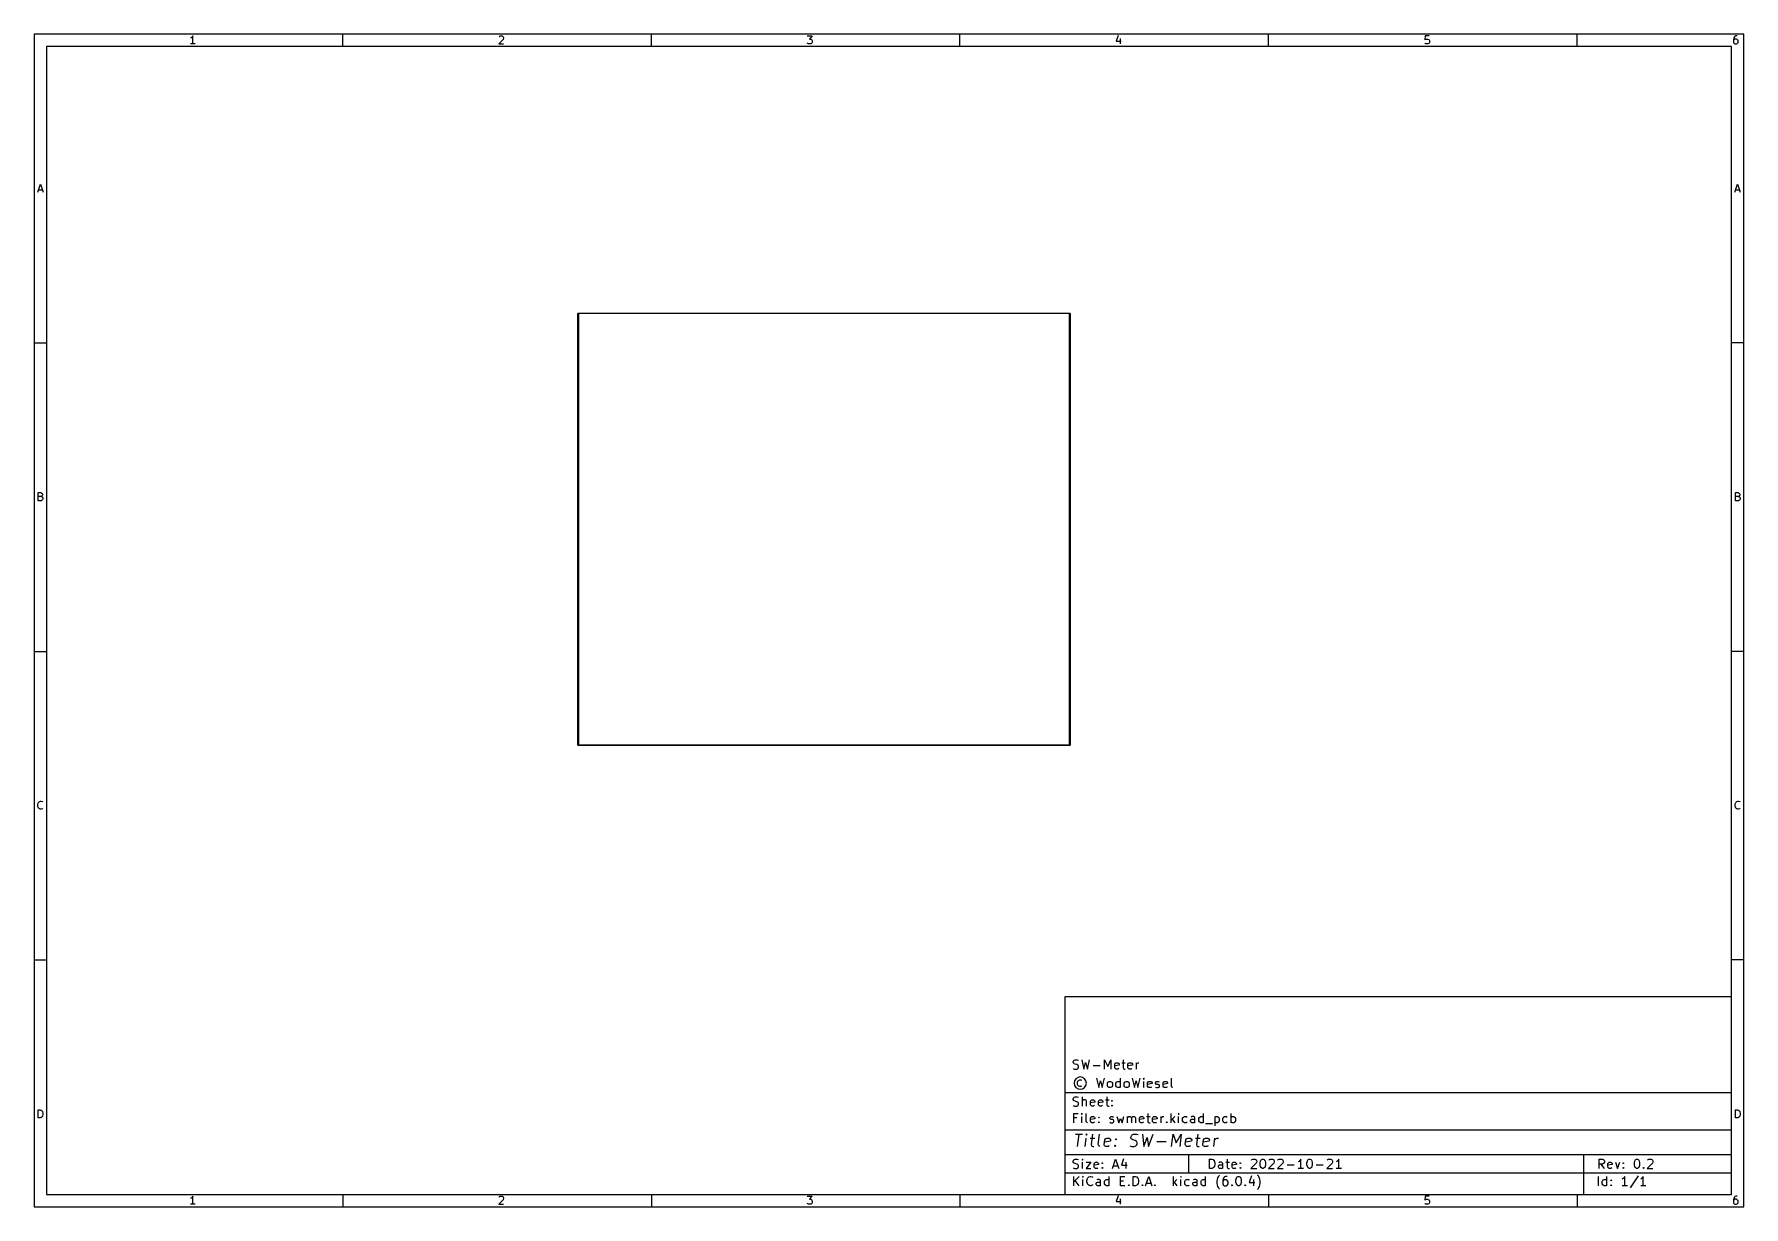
# Model space of a CAD drawing. Extents: x 10 to 287, y -200 to -10.
import ezdxf

# ---------------------------------------------------------------- set-up
doc = ezdxf.new("R2010")
doc.units = 0
doc.layers.add('BLACK', color=7, linetype='CONTINUOUS')

msp = doc.modelspace()

# ---------------------------------------------------------------- linework, layer by layer
at = {"layer": 'BLACK', "linetype": 'CONTINUOUS'}
for p, q in [((10, -10), (10, -200.007)), ((287.002, -10), (10, -10)), ((35.4464, -10.5976), (35.3226, -10.6595)), ((35.5702, -10.4738), (35.4464, -10.5976)), ((35.694, -10.2881), (35.5702, -10.4738)), ((35.694, -11.5881), (35.694, -10.2881)), ((60, -12), (60, -10)), ((86.0036, -10.8452), (85.2607, -11.5881)), ((85.3226, -10.4119), (85.3845, -10.35)), ((85.3845, -10.35), (85.5083, -10.2881)), ((85.5083, -10.2881), (85.8179, -10.2881)), ((85.8179, -10.2881), (85.9417, -10.35)), ((85.9417, -10.35), (86.0036, -10.4119)), ((86.0036, -10.4119), (86.0655, -10.5357)), ((86.0655, -10.6595), (86.0036, -10.8452)), ((86.0655, -10.5357), (86.0655, -10.6595)), ((110, -12), (110, -10)), ((135.261, -10.2881), (136.065, -10.2881)), ((136.065, -10.2881), (135.632, -10.7833)), ((135.632, -10.7833), (135.818, -10.7833)), ((135.818, -10.7833), (135.942, -10.8452)), ((135.942, -10.8452), (136.004, -10.9071)), ((136.004, -10.9071), (136.065, -11.031)), ((136.065, -11.031), (136.065, -11.3405)), ((160, -12), (160, -10)), ((185.632, -10.2262), (185.323, -11.1548)), ((185.942, -10.7214), (185.942, -11.5881)), ((210, -12), (210, -10)), ((235.385, -10.2881), (235.323, -10.9071)), ((235.323, -10.9071), (235.385, -10.8452)), ((236.004, -10.2881), (235.385, -10.2881)), ((235.385, -10.8452), (235.508, -10.7833)), ((235.508, -10.7833), (235.818, -10.7833)), ((235.818, -10.7833), (235.942, -10.8452)), ((235.942, -10.8452), (236.004, -10.9071)), ((236.004, -10.9071), (236.065, -11.031)), ((236.065, -11.031), (236.065, -11.3405)), ((260, -12), (260, -10)), ((285.385, -10.5976), (285.323, -10.8452)), ((285.323, -10.8452), (285.323, -11.3405)), ((285.385, -10.9071), (285.323, -11.031)), ((285.508, -10.4119), (285.385, -10.5976)), ((285.446, -10.8452), (285.385, -10.9071)), ((285.57, -10.7833), (285.446, -10.8452)), ((285.57, -10.35), (285.508, -10.4119)), ((285.694, -10.2881), (285.57, -10.35)), ((285.818, -10.7833), (285.57, -10.7833)), ((285.942, -10.2881), (285.694, -10.2881)), ((285.942, -10.8452), (285.818, -10.7833)), ((286.004, -10.9071), (285.942, -10.8452)), ((286.065, -11.031), (286.004, -10.9071)), ((286.065, -11.3405), (286.065, -11.031)), ((287.002, -200.007), (287.002, -10)), ((12, -12), (12, -198.007)), ((285.002, -12), (12, -12)), ((36.0655, -11.5881), (35.3226, -11.5881)), ((85.2607, -11.5881), (86.0655, -11.5881)), ((135.323, -11.5262), (135.261, -11.4643)), ((135.446, -11.5881), (135.323, -11.5262)), ((135.818, -11.5881), (135.446, -11.5881)), ((135.942, -11.5262), (135.818, -11.5881)), ((136.004, -11.4643), (135.942, -11.5262)), ((136.065, -11.3405), (136.004, -11.4643)), ((185.323, -11.1548), (186.127, -11.1548)), ((235.385, -11.5262), (235.323, -11.4643)), ((235.508, -11.5881), (235.385, -11.5262)), ((235.818, -11.5881), (235.508, -11.5881)), ((235.942, -11.5262), (235.818, -11.5881)), ((236.004, -11.4643), (235.942, -11.5262)), ((236.065, -11.3405), (236.004, -11.4643)), ((285.002, -198.007), (285.002, -12)), ((285.323, -11.3405), (285.385, -11.4643)), ((285.385, -11.4643), (285.446, -11.5262)), ((285.446, -11.5262), (285.57, -11.5881)), ((285.57, -11.5881), (285.818, -11.5881)), ((285.818, -11.5881), (285.942, -11.5262)), ((285.942, -11.5262), (286.004, -11.4643)), ((286.004, -11.4643), (286.065, -11.3405)), ((10.5667, -35.5881), (11, -34.2881)), ((10.6905, -35.2167), (11.3095, -35.2167)), ((11, -34.2881), (11.4333, -35.5881)), ((285.569, -35.5881), (286.002, -34.2881)), ((285.693, -35.2167), (286.312, -35.2167)), ((286.002, -34.2881), (286.436, -35.5881)), ((98.105, -55.235), (98.1196, -55.1996)), ((98.105, -125.185), (98.105, -55.235)), ((98.1196, -55.1996), (98.155, -55.185)), ((98.155, -55.185), (177.79, -55.185)), ((98.205, -55.285), (98.205, -125.135)), ((177.74, -55.285), (98.205, -55.285)), ((177.74, -125.135), (177.74, -55.285)), ((177.79, -55.185), (177.825, -55.1996)), ((177.825, -55.1996), (177.84, -55.235)), ((177.84, -55.235), (177.84, -125.185)), ((10, -60), (12, -60)), ((287.002, -60), (285.002, -60)), ((10.6595, -85.5881), (10.6595, -84.2881)), ((10.6595, -84.2881), (11.0929, -84.2881)), ((11.0929, -84.9071), (10.6595, -84.9071)), ((11.1548, -85.5881), (10.6595, -85.5881)), ((11.0929, -84.2881), (11.2167, -84.35)), ((11.2167, -84.8452), (11.0929, -84.9071)), ((11.0929, -84.9071), (11.2786, -84.969)), ((11.2786, -85.5262), (11.1548, -85.5881)), ((11.2167, -84.35), (11.2786, -84.4119)), ((11.2786, -84.7833), (11.2167, -84.8452)), ((11.2786, -84.4119), (11.3405, -84.5357)), ((11.3405, -84.6595), (11.2786, -84.7833)), ((11.2786, -84.969), (11.3405, -85.031)), ((11.3405, -85.4643), (11.2786, -85.5262)), ((11.3405, -84.5357), (11.3405, -84.6595)), ((11.3405, -85.031), (11.4024, -85.1548)), ((11.4024, -85.3405), (11.3405, -85.4643)), ((11.4024, -85.1548), (11.4024, -85.3405)), ((285.662, -85.5881), (285.662, -84.2881)), ((285.662, -84.2881), (286.095, -84.2881)), ((286.095, -84.9071), (285.662, -84.9071)), ((286.157, -85.5881), (285.662, -85.5881)), ((286.095, -84.2881), (286.219, -84.35)), ((286.219, -84.8452), (286.095, -84.9071)), ((286.095, -84.9071), (286.281, -84.969)), ((286.281, -85.5262), (286.157, -85.5881)), ((286.219, -84.35), (286.281, -84.4119)), ((286.281, -84.7833), (286.219, -84.8452)), ((286.281, -84.4119), (286.343, -84.5357)), ((286.343, -84.6595), (286.281, -84.7833)), ((286.281, -84.969), (286.343, -85.031)), ((286.343, -85.4643), (286.281, -85.5262)), ((286.343, -84.5357), (286.343, -84.6595)), ((286.343, -85.031), (286.405, -85.1548)), ((286.405, -85.3405), (286.343, -85.4643)), ((286.405, -85.1548), (286.405, -85.3405)), ((10, -110), (12, -110)), ((287.002, -110), (285.002, -110)), ((98.1196, -125.22), (98.105, -125.185)), ((98.155, -125.235), (98.1196, -125.22)), ((177.79, -125.235), (98.155, -125.235)), ((98.205, -125.135), (177.74, -125.135)), ((177.825, -125.22), (177.79, -125.235)), ((177.84, -125.185), (177.825, -125.22)), ((10.5976, -134.845), (10.6595, -134.598)), ((10.5976, -135.031), (10.5976, -134.845)), ((10.6595, -135.279), (10.5976, -135.031)), ((10.6595, -134.598), (10.7214, -134.474)), ((10.7214, -135.402), (10.6595, -135.279)), ((10.7214, -134.474), (10.8452, -134.35)), ((10.8452, -135.526), (10.7214, -135.402)), ((10.8452, -134.35), (11.031, -134.288)), ((11.031, -135.588), (10.8452, -135.526)), ((11.031, -134.288), (11.1548, -134.288)), ((11.1548, -135.588), (11.031, -135.588)), ((11.1548, -134.288), (11.3405, -134.35)), ((11.3405, -135.526), (11.1548, -135.588)), ((11.3405, -134.35), (11.4024, -134.412)), ((11.4024, -135.464), (11.3405, -135.526)), ((285.6, -134.845), (285.662, -134.598)), ((285.6, -135.031), (285.6, -134.845)), ((285.662, -135.279), (285.6, -135.031)), ((285.662, -134.598), (285.724, -134.474)), ((285.724, -135.402), (285.662, -135.279)), ((285.724, -134.474), (285.847, -134.35)), ((285.847, -135.526), (285.724, -135.402)), ((285.847, -134.35), (286.033, -134.288)), ((286.033, -135.588), (285.847, -135.526)), ((286.033, -134.288), (286.157, -134.288)), ((286.157, -135.588), (286.033, -135.588)), ((286.157, -134.288), (286.343, -134.35)), ((286.343, -135.526), (286.157, -135.588)), ((286.343, -134.35), (286.405, -134.412)), ((286.405, -135.464), (286.343, -135.526)), ((10, -160), (12, -160)), ((287.002, -160), (285.002, -160)), ((177.002, -166.007), (177.002, -198.007)), ((285.002, -166.007), (177.002, -166.007)), ((285.002, -198.007), (285.002, -166.007)), ((178.363, -176.471), (178.434, -176.329)), ((178.363, -176.614), (178.363, -176.471)), ((178.434, -176.757), (178.363, -176.614)), ((178.434, -176.329), (178.506, -176.257)), ((178.506, -176.829), (178.434, -176.757)), ((178.506, -176.257), (178.649, -176.186)), ((178.649, -176.9), (178.506, -176.829)), ((178.649, -176.186), (179.006, -176.186)), ((178.934, -176.971), (178.649, -176.9)), ((179.077, -177.043), (178.934, -176.971)), ((179.006, -176.186), (179.22, -176.257)), ((179.149, -177.114), (179.077, -177.043)), ((179.22, -177.257), (179.149, -177.114)), ((179.22, -177.4), (179.22, -177.257)), ((179.72, -176.186), (180.077, -177.686)), ((180.077, -177.686), (180.363, -176.614)), ((180.363, -176.614), (180.649, -177.686)), ((180.649, -177.686), (181.006, -176.186)), ((181.577, -177.114), (182.72, -177.114)), ((183.434, -177.686), (183.434, -176.186)), ((183.434, -176.186), (183.934, -177.257)), ((183.934, -177.257), (184.434, -176.186)), ((184.434, -176.186), (184.434, -177.686)), ((185.077, -176.9), (185.149, -176.757)), ((185.077, -177.471), (185.077, -176.9)), ((185.791, -177.043), (185.077, -177.186)), ((185.149, -176.757), (185.291, -176.686)), ((185.291, -176.686), (185.577, -176.686)), ((185.577, -176.686), (185.72, -176.757)), ((185.72, -176.757), (185.791, -176.9)), ((185.791, -176.9), (185.791, -177.043)), ((186.22, -176.686), (186.791, -176.686)), ((186.434, -176.186), (186.434, -177.471)), ((187.22, -176.9), (187.291, -176.757)), ((187.22, -177.471), (187.22, -176.9)), ((187.934, -177.043), (187.22, -177.186)), ((187.291, -176.757), (187.434, -176.686)), ((187.434, -176.686), (187.72, -176.686)), ((187.72, -176.686), (187.863, -176.757)), ((187.863, -176.757), (187.934, -176.9)), ((187.934, -176.9), (187.934, -177.043)), ((188.577, -177.686), (188.577, -176.686)), ((188.577, -176.971), (188.649, -176.829)), ((188.649, -176.829), (188.72, -176.757)), ((188.72, -176.757), (188.863, -176.686)), ((188.863, -176.686), (189.006, -176.686)), ((178.363, -177.614), (178.577, -177.686)), ((178.554, -179.614), (178.483, -179.971)), ((178.483, -179.971), (178.554, -180.329)), ((178.769, -179.257), (178.554, -179.614)), ((178.577, -177.686), (178.934, -177.686)), ((179.126, -179.043), (178.769, -179.257)), ((178.934, -177.686), (179.077, -177.614)), ((179.054, -179.686), (178.983, -179.829)), ((178.983, -179.829), (178.983, -180.114)), ((179.197, -179.543), (179.054, -179.686)), ((179.077, -177.614), (179.149, -177.543)), ((179.483, -178.971), (179.126, -179.043)), ((179.149, -177.543), (179.22, -177.4)), ((179.34, -179.471), (179.197, -179.543)), ((179.626, -179.471), (179.34, -179.471)), ((179.84, -179.043), (179.483, -178.971)), ((179.769, -179.543), (179.626, -179.471)), ((180.197, -179.257), (179.84, -179.043)), ((180.411, -179.614), (180.197, -179.257)), ((180.483, -179.971), (180.411, -179.614)), ((180.411, -180.329), (180.483, -179.971)), ((182.126, -179.186), (182.483, -180.686)), ((182.483, -180.686), (182.769, -179.614)), ((182.769, -179.614), (183.054, -180.686)), ((183.054, -180.686), (183.411, -179.186)), ((183.911, -179.971), (183.983, -179.829)), ((183.911, -180.4), (183.911, -179.971)), ((183.983, -179.829), (184.054, -179.757)), ((184.054, -179.757), (184.197, -179.686)), ((184.197, -179.686), (184.411, -179.686)), ((184.411, -179.686), (184.554, -179.757)), ((184.554, -179.757), (184.626, -179.829)), ((184.626, -179.829), (184.697, -179.971)), ((184.697, -179.971), (184.697, -180.4)), ((185.149, -177.614), (185.077, -177.471)), ((185.291, -177.686), (185.149, -177.614)), ((185.269, -179.971), (185.34, -179.829)), ((185.269, -180.4), (185.269, -179.971)), ((185.577, -177.686), (185.291, -177.686)), ((185.34, -179.829), (185.411, -179.757)), ((185.411, -179.757), (185.554, -179.686)), ((185.554, -179.686), (185.84, -179.686)), ((185.72, -177.614), (185.577, -177.686)), ((185.84, -179.686), (185.983, -179.757)), ((185.983, -180.686), (185.983, -179.186)), ((186.434, -177.471), (186.506, -177.614)), ((186.506, -177.614), (186.649, -177.686)), ((186.626, -179.971), (186.697, -179.829)), ((186.626, -180.4), (186.626, -179.971)), ((186.649, -177.686), (186.791, -177.686)), ((186.697, -179.829), (186.769, -179.757)), ((186.769, -179.757), (186.911, -179.686)), ((186.911, -179.686), (187.126, -179.686)), ((187.126, -179.686), (187.269, -179.757)), ((187.291, -177.614), (187.22, -177.471)), ((187.269, -179.757), (187.34, -179.829)), ((187.434, -177.686), (187.291, -177.614)), ((187.34, -179.829), (187.411, -179.971)), ((187.411, -179.971), (187.411, -180.4)), ((187.72, -177.686), (187.434, -177.686)), ((187.863, -177.614), (187.72, -177.686)), ((187.911, -179.186), (188.269, -180.686)), ((188.269, -180.686), (188.554, -179.614)), ((188.554, -179.614), (188.84, -180.686)), ((188.84, -180.686), (189.197, -179.186)), ((189.769, -179.186), (189.697, -179.257)), ((189.697, -179.257), (189.769, -179.329)), ((189.84, -179.257), (189.769, -179.186)), ((189.769, -179.186), (189.769, -179.329)), ((189.769, -179.329), (189.84, -179.257)), ((189.769, -180.686), (189.769, -179.686)), ((190.411, -179.9), (190.483, -179.757)), ((190.411, -180.471), (190.411, -179.9)), ((191.126, -180.043), (190.411, -180.186)), ((190.483, -179.757), (190.626, -179.686)), ((190.626, -179.686), (190.911, -179.686)), ((190.911, -179.686), (191.054, -179.757)), ((191.054, -179.757), (191.126, -179.9)), ((191.126, -179.9), (191.126, -180.043)), ((191.697, -179.9), (191.769, -179.757)), ((191.697, -179.971), (191.697, -179.9)), ((191.769, -180.114), (191.697, -179.971)), ((191.769, -179.757), (191.911, -179.686)), ((191.911, -179.686), (192.126, -179.686)), ((192.126, -179.686), (192.269, -179.757)), ((192.911, -179.9), (192.983, -179.757)), ((192.911, -180.471), (192.911, -179.9)), ((193.626, -180.043), (192.911, -180.186)), ((192.983, -179.757), (193.126, -179.686)), ((193.126, -179.686), (193.411, -179.686)), ((193.411, -179.686), (193.554, -179.757)), ((193.554, -179.757), (193.626, -179.9)), ((193.626, -179.9), (193.626, -180.043)), ((194.269, -180.471), (194.269, -179.186)), ((177.002, -181.507), (285.002, -181.507)), ((178.363, -182.471), (178.434, -182.329)), ((178.363, -182.614), (178.363, -182.471)), ((178.434, -182.757), (178.363, -182.614)), ((178.434, -182.329), (178.506, -182.257)), ((178.506, -182.829), (178.434, -182.757)), ((178.506, -182.257), (178.649, -182.186)), ((178.554, -180.329), (178.769, -180.686)), ((178.649, -182.186), (179.006, -182.186)), ((178.769, -180.686), (179.126, -180.9)), ((178.983, -180.114), (179.054, -180.257)), ((179.006, -182.186), (179.22, -182.257)), ((179.054, -180.257), (179.197, -180.4)), ((179.126, -180.9), (179.483, -180.971)), ((179.197, -180.4), (179.34, -180.471)), ((179.34, -180.471), (179.626, -180.471)), ((179.483, -180.971), (179.84, -180.9)), ((179.626, -180.471), (179.769, -180.4)), ((179.84, -180.9), (180.197, -180.686)), ((179.863, -183.686), (179.863, -182.186)), ((179.934, -182.757), (179.863, -182.829)), ((180.077, -182.686), (179.934, -182.757)), ((180.291, -182.686), (180.077, -182.686)), ((180.197, -180.686), (180.411, -180.329)), ((180.434, -182.757), (180.291, -182.686)), ((180.506, -182.9), (180.434, -182.757)), ((181.149, -182.9), (181.22, -182.757)), ((181.22, -182.757), (181.363, -182.686)), ((181.363, -182.686), (181.649, -182.686)), ((181.649, -182.686), (181.791, -182.757)), ((181.791, -182.757), (181.863, -182.9)), ((182.434, -182.9), (182.506, -182.757)), ((182.506, -182.757), (182.649, -182.686)), ((182.649, -182.686), (182.934, -182.686)), ((182.934, -182.686), (183.077, -182.757)), ((183.077, -182.757), (183.149, -182.9)), ((183.577, -182.686), (184.149, -182.686)), ((183.791, -182.186), (183.791, -183.471)), ((183.983, -180.543), (183.911, -180.4)), ((184.054, -180.614), (183.983, -180.543)), ((184.197, -180.686), (184.054, -180.614)), ((184.411, -180.686), (184.197, -180.686)), ((184.554, -180.614), (184.411, -180.686)), ((184.626, -180.543), (184.554, -180.614)), ((184.577, -182.829), (184.649, -182.757)), ((184.697, -180.4), (184.626, -180.543)), ((184.649, -182.757), (184.72, -182.829)), ((184.649, -182.757), (184.649, -182.9)), ((185.34, -180.543), (185.269, -180.4)), ((185.411, -180.614), (185.34, -180.543)), ((185.554, -180.686), (185.411, -180.614)), ((185.84, -180.686), (185.554, -180.686)), ((185.983, -180.614), (185.84, -180.686)), ((186.697, -180.543), (186.626, -180.4)), ((186.769, -180.614), (186.697, -180.543)), ((186.911, -180.686), (186.769, -180.614)), ((187.126, -180.686), (186.911, -180.686)), ((187.269, -180.614), (187.126, -180.686)), ((187.34, -180.543), (187.269, -180.614)), ((187.411, -180.4), (187.34, -180.543)), ((190.483, -180.614), (190.411, -180.471)), ((190.626, -180.686), (190.483, -180.614)), ((190.911, -180.686), (190.626, -180.686)), ((191.054, -180.614), (190.911, -180.686)), ((191.697, -180.614), (191.84, -180.686)), ((191.911, -180.186), (191.769, -180.114)), ((191.84, -180.686), (192.126, -180.686)), ((192.126, -180.186), (191.911, -180.186)), ((192.269, -180.257), (192.126, -180.186)), ((192.126, -180.686), (192.269, -180.614)), ((192.34, -180.4), (192.269, -180.257)), ((192.269, -180.614), (192.34, -180.471)), ((192.34, -180.471), (192.34, -180.4)), ((192.983, -180.614), (192.911, -180.471)), ((193.126, -180.686), (192.983, -180.614)), ((193.411, -180.686), (193.126, -180.686)), ((193.554, -180.614), (193.411, -180.686)), ((194.34, -180.614), (194.269, -180.471)), ((194.483, -180.686), (194.34, -180.614)), ((10.6595, -185.588), (10.6595, -184.288)), ((10.6595, -184.288), (10.969, -184.288)), ((10.969, -185.588), (10.6595, -185.588)), ((10.969, -184.288), (11.1548, -184.35)), ((11.1548, -185.526), (10.969, -185.588)), ((11.1548, -184.35), (11.2786, -184.474)), ((11.2786, -185.402), (11.1548, -185.526)), ((11.2786, -184.474), (11.3405, -184.598)), ((11.3405, -185.279), (11.2786, -185.402)), ((11.3405, -184.598), (11.4024, -184.845)), ((11.4024, -185.031), (11.3405, -185.279)), ((11.4024, -184.845), (11.4024, -185.031)), ((178.363, -183.614), (178.577, -183.686)), ((178.434, -186.386), (178.434, -184.886)), ((178.434, -184.886), (179.149, -184.886)), ((178.649, -182.9), (178.506, -182.829)), ((178.577, -183.686), (178.934, -183.686)), ((178.934, -182.971), (178.649, -182.9)), ((179.077, -183.043), (178.934, -182.971)), ((178.934, -183.686), (179.077, -183.614)), ((179.149, -183.114), (179.077, -183.043)), ((179.077, -183.614), (179.149, -183.543)), ((179.22, -183.257), (179.149, -183.114)), ((179.149, -183.543), (179.22, -183.4)), ((179.22, -183.4), (179.22, -183.257)), ((179.72, -184.886), (179.649, -184.957)), ((179.649, -184.957), (179.72, -185.029)), ((179.791, -184.957), (179.72, -184.886)), ((179.72, -184.886), (179.72, -185.029)), ((179.72, -185.029), (179.791, -184.957)), ((179.72, -186.386), (179.72, -185.386)), ((180.434, -186.171), (180.434, -184.886)), ((180.506, -183.686), (180.506, -182.9)), ((181.149, -183.471), (181.149, -182.9)), ((181.863, -183.043), (181.149, -183.186)), ((181.22, -183.614), (181.149, -183.471)), ((181.149, -185.6), (181.22, -185.457)), ((181.363, -183.686), (181.22, -183.614)), ((181.22, -185.457), (181.363, -185.386)), ((181.649, -183.686), (181.363, -183.686)), ((181.363, -185.386), (181.649, -185.386)), ((181.791, -183.614), (181.649, -183.686)), ((181.649, -185.386), (181.791, -185.457)), ((181.791, -185.457), (181.863, -185.6)), ((181.863, -182.9), (181.863, -183.043)), ((182.434, -183.471), (182.434, -182.9)), ((183.149, -183.043), (182.434, -183.186)), ((182.506, -183.614), (182.434, -183.471)), ((182.434, -185.529), (182.506, -185.457)), ((182.506, -185.6), (182.434, -185.529)), ((182.649, -183.686), (182.506, -183.614)), ((182.506, -185.457), (182.577, -185.529)), ((182.506, -185.457), (182.506, -185.6)), ((182.577, -185.529), (182.506, -185.6)), ((182.934, -183.686), (182.649, -183.686)), ((183.077, -183.614), (182.934, -183.686)), ((183.149, -182.9), (183.149, -183.043)), ((183.791, -183.471), (183.863, -183.614)), ((183.863, -183.614), (184.006, -183.686)), ((184.006, -183.686), (184.149, -183.686)), ((184.291, -185.6), (184.363, -185.457)), ((184.363, -185.457), (184.506, -185.386)), ((184.506, -185.386), (184.72, -185.386)), ((184.649, -182.9), (184.577, -182.829)), ((184.577, -183.614), (184.649, -183.543)), ((184.649, -183.686), (184.577, -183.614)), ((184.72, -182.829), (184.649, -182.9)), ((184.649, -183.543), (184.72, -183.614)), ((184.649, -183.543), (184.649, -183.686)), ((184.72, -183.614), (184.649, -183.686)), ((184.72, -185.386), (184.863, -185.457)), ((185.434, -185.386), (185.72, -186.386)), ((186.291, -186.386), (186.577, -185.386)), ((187.149, -186.386), (187.149, -185.386)), ((187.149, -185.529), (187.22, -185.457)), ((187.22, -185.457), (187.363, -185.386)), ((187.363, -185.386), (187.577, -185.386)), ((187.577, -185.386), (187.72, -185.457)), ((187.72, -185.457), (187.791, -185.6)), ((187.791, -185.6), (187.863, -185.457)), ((187.863, -185.457), (188.006, -185.386)), ((188.006, -185.386), (188.22, -185.386)), ((188.22, -185.386), (188.363, -185.457)), ((188.363, -185.457), (188.434, -185.6)), ((189.077, -185.6), (189.149, -185.457)), ((189.149, -185.457), (189.291, -185.386)), ((189.291, -185.386), (189.577, -185.386)), ((189.577, -185.386), (189.72, -185.457)), ((189.72, -185.457), (189.791, -185.6)), ((190.22, -185.386), (190.791, -185.386)), ((190.434, -184.886), (190.434, -186.171)), ((191.22, -185.6), (191.291, -185.457)), ((191.291, -185.457), (191.434, -185.386)), ((191.434, -185.386), (191.72, -185.386)), ((191.72, -185.386), (191.863, -185.457)), ((191.863, -185.457), (191.934, -185.6)), ((192.577, -186.386), (192.577, -185.386)), ((192.577, -185.671), (192.649, -185.529)), ((192.649, -185.529), (192.72, -185.457)), ((192.72, -185.457), (192.863, -185.386)), ((192.863, -185.386), (193.006, -185.386)), ((194.22, -186.386), (194.22, -184.886)), ((194.791, -185.386), (194.22, -185.957)), ((195.434, -184.886), (195.363, -184.957)), ((195.363, -184.957), (195.434, -185.029)), ((195.506, -184.957), (195.434, -184.886)), ((195.434, -184.886), (195.434, -185.029)), ((195.434, -185.029), (195.506, -184.957)), ((195.434, -186.386), (195.434, -185.386)), ((196.077, -185.671), (196.149, -185.529)), ((196.149, -185.529), (196.22, -185.457)), ((196.22, -185.457), (196.363, -185.386)), ((196.363, -185.386), (196.649, -185.386)), ((196.649, -185.386), (196.791, -185.457)), ((197.577, -185.386), (197.434, -185.457)), ((197.863, -185.386), (197.577, -185.386)), ((198.006, -185.457), (197.863, -185.386)), ((198.077, -185.6), (198.006, -185.457)), ((198.72, -185.671), (198.791, -185.529)), ((198.791, -185.529), (198.863, -185.457)), ((198.863, -185.457), (199.006, -185.386)), ((199.006, -185.386), (199.291, -185.386)), ((199.291, -185.386), (199.434, -185.457)), ((199.434, -186.386), (199.434, -184.886)), ((201.291, -185.386), (201.291, -186.886)), ((201.291, -185.457), (201.434, -185.386)), ((201.434, -185.386), (201.72, -185.386)), ((201.72, -185.386), (201.863, -185.457)), ((201.863, -185.457), (201.934, -185.529)), ((201.934, -185.529), (202.006, -185.671)), ((202.577, -185.671), (202.649, -185.529)), ((202.649, -185.529), (202.72, -185.457)), ((202.72, -185.457), (202.863, -185.386)), ((202.863, -185.386), (203.149, -185.386)), ((203.149, -185.386), (203.291, -185.457)), ((203.934, -186.386), (203.934, -184.886)), ((203.934, -185.457), (204.077, -185.386)), ((204.077, -185.386), (204.363, -185.386)), ((204.363, -185.386), (204.506, -185.457)), ((204.506, -185.457), (204.577, -185.529)), ((204.577, -185.529), (204.649, -185.671)), ((285.662, -185.588), (285.662, -184.288)), ((285.662, -184.288), (285.971, -184.288)), ((285.971, -185.588), (285.662, -185.588)), ((285.971, -184.288), (286.157, -184.35)), ((286.157, -185.526), (285.971, -185.588)), ((286.157, -184.35), (286.281, -184.474)), ((286.281, -185.402), (286.157, -185.526)), ((286.281, -184.474), (286.343, -184.598)), ((286.343, -185.279), (286.281, -185.402)), ((286.343, -184.598), (286.405, -184.845)), ((286.405, -185.031), (286.343, -185.279)), ((286.405, -184.845), (286.405, -185.031)), ((177.002, -187.507), (285.002, -187.507)), ((178.934, -185.6), (178.434, -185.6)), ((178.715, -188.212), (179.857, -188.212)), ((179.036, -190.212), (179.286, -188.212)), ((180.524, -188.212), (180.417, -188.307)), ((180.417, -188.307), (180.5, -188.402)), ((180.506, -186.314), (180.434, -186.171)), ((180.524, -188.212), (180.5, -188.402)), ((180.5, -188.402), (180.607, -188.307)), ((180.649, -186.386), (180.506, -186.314)), ((180.607, -188.307), (180.524, -188.212)), ((181.149, -186.171), (181.149, -185.6)), ((181.863, -185.743), (181.149, -185.886)), ((181.22, -186.314), (181.149, -186.171)), ((181.363, -186.386), (181.22, -186.314)), ((181.476, -188.212), (181.262, -189.926)), ((181.649, -186.386), (181.363, -186.386)), ((181.791, -186.314), (181.649, -186.386)), ((181.863, -185.6), (181.863, -185.743)), ((182.405, -189.926), (182.619, -188.212)), ((182.434, -186.314), (182.506, -186.243)), ((182.506, -186.386), (182.434, -186.314)), ((182.506, -186.243), (182.577, -186.314)), ((182.506, -186.243), (182.506, -186.386)), ((182.577, -186.314), (182.506, -186.386)), ((184.291, -185.671), (184.291, -185.6)), ((184.363, -185.814), (184.291, -185.671)), ((184.291, -186.314), (184.434, -186.386)), ((184.506, -185.886), (184.363, -185.814)), ((184.434, -186.386), (184.72, -186.386)), ((184.72, -185.886), (184.506, -185.886)), ((184.863, -185.957), (184.72, -185.886)), ((184.72, -186.386), (184.863, -186.314)), ((184.934, -186.1), (184.863, -185.957)), ((184.863, -186.314), (184.934, -186.171)), ((184.934, -186.171), (184.934, -186.1)), ((185.72, -186.386), (186.006, -185.671)), ((186.006, -185.671), (186.291, -186.386)), ((187.791, -185.6), (187.791, -186.386)), ((187.834, -188.402), (187.941, -188.307)), ((187.941, -188.307), (188.143, -188.212)), ((188.143, -188.212), (188.619, -188.212)), ((188.434, -185.6), (188.434, -186.386)), ((188.619, -188.212), (188.893, -188.307)), ((189.077, -186.171), (189.077, -185.6)), ((189.791, -185.743), (189.077, -185.886)), ((189.149, -186.314), (189.077, -186.171)), ((189.291, -186.386), (189.149, -186.314)), ((189.577, -186.386), (189.291, -186.386)), ((189.572, -188.212), (189.798, -190.212)), ((189.72, -186.314), (189.577, -186.386)), ((189.791, -185.6), (189.791, -185.743)), ((190.434, -186.171), (190.506, -186.314)), ((190.506, -186.314), (190.649, -186.386)), ((190.56, -190.212), (191.286, -188.212)), ((190.649, -186.386), (190.791, -186.386)), ((191.22, -186.171), (191.22, -185.6)), ((191.934, -185.743), (191.22, -185.886)), ((191.291, -186.314), (191.22, -186.171)), ((191.434, -186.386), (191.291, -186.314)), ((191.72, -186.386), (191.434, -186.386)), ((191.863, -186.314), (191.72, -186.386)), ((191.934, -185.6), (191.934, -185.743)), ((193.434, -186.314), (193.506, -186.243)), ((193.506, -186.386), (193.434, -186.314)), ((193.506, -186.243), (193.577, -186.314)), ((193.506, -186.243), (193.506, -186.386)), ((193.577, -186.314), (193.506, -186.386)), ((194.274, -190.212), (194.524, -188.212)), ((194.363, -185.814), (194.791, -186.386)), ((194.524, -188.212), (195.012, -189.641)), ((195.012, -189.641), (195.857, -188.212)), ((195.857, -188.212), (195.607, -190.212)), ((196.077, -186.1), (196.077, -185.671)), ((196.149, -186.243), (196.077, -186.1)), ((196.22, -186.314), (196.149, -186.243)), ((196.363, -186.386), (196.22, -186.314)), ((196.649, -186.386), (196.363, -186.386)), ((196.791, -186.314), (196.649, -186.386)), ((197.363, -186.029), (197.434, -185.886)), ((197.363, -186.171), (197.363, -186.029)), ((197.434, -186.314), (197.363, -186.171)), ((197.434, -185.886), (197.577, -185.814)), ((197.577, -186.386), (197.434, -186.314)), ((197.577, -185.814), (197.934, -185.814)), ((197.934, -186.386), (197.577, -186.386)), ((197.934, -185.814), (198.077, -185.743)), ((198.077, -186.314), (197.934, -186.386)), ((198.077, -186.386), (198.077, -185.6)), ((198.524, -188.212), (198.31, -189.926)), ((198.72, -186.1), (198.72, -185.671)), ((198.791, -186.243), (198.72, -186.1)), ((198.863, -186.314), (198.791, -186.243)), ((199.006, -186.386), (198.863, -186.314)), ((199.291, -186.386), (199.006, -186.386)), ((199.434, -186.314), (199.291, -186.386)), ((199.791, -186.529), (200.934, -186.529)), ((201.434, -186.386), (201.291, -186.314)), ((201.72, -186.386), (201.434, -186.386)), ((201.863, -186.314), (201.72, -186.386)), ((201.934, -186.243), (201.863, -186.314)), ((202.006, -186.1), (201.934, -186.243)), ((202.006, -185.671), (202.006, -186.1)), ((202.577, -186.1), (202.577, -185.671)), ((202.649, -186.243), (202.577, -186.1)), ((202.72, -186.314), (202.649, -186.243)), ((202.863, -186.386), (202.72, -186.314)), ((203.149, -186.386), (202.863, -186.386)), ((203.291, -186.314), (203.149, -186.386)), ((204.077, -186.386), (203.934, -186.314)), ((204.363, -186.386), (204.077, -186.386)), ((204.506, -186.314), (204.363, -186.386)), ((204.577, -186.243), (204.506, -186.314)), ((204.649, -186.1), (204.577, -186.243)), ((204.649, -185.671), (204.649, -186.1)), ((180.274, -190.212), (180.441, -188.879)), ((181.107, -188.879), (181.869, -188.879)), ((181.262, -189.926), (181.334, -190.117)), ((181.334, -190.117), (181.512, -190.212)), ((181.512, -190.212), (181.703, -190.212)), ((182.476, -190.117), (182.405, -189.926)), ((182.655, -190.212), (182.476, -190.117)), ((183.357, -189.926), (183.453, -189.164)), ((183.429, -190.117), (183.357, -189.926)), ((184.381, -189.355), (183.405, -189.545)), ((183.607, -190.212), (183.429, -190.117)), ((183.453, -189.164), (183.572, -188.974)), ((183.572, -188.974), (183.774, -188.879)), ((183.988, -190.212), (183.607, -190.212)), ((183.774, -188.879), (184.155, -188.879)), ((184.191, -190.117), (183.988, -190.212)), ((184.155, -188.879), (184.334, -188.974)), ((184.334, -188.974), (184.405, -189.164)), ((184.405, -189.164), (184.381, -189.355)), ((185.048, -190.117), (185.155, -190.021)), ((185.131, -190.212), (185.048, -190.117)), ((185.155, -190.021), (185.131, -190.212)), ((185.238, -190.117), (185.131, -190.212)), ((185.155, -190.021), (185.238, -190.117)), ((185.179, -189.069), (185.286, -188.974)), ((185.262, -189.164), (185.179, -189.069)), ((185.286, -188.974), (185.262, -189.164)), ((185.369, -189.069), (185.262, -189.164)), ((185.286, -188.974), (185.369, -189.069)), ((187.524, -190.117), (187.798, -190.212)), ((187.691, -188.783), (187.715, -188.593)), ((187.762, -188.974), (187.691, -188.783)), ((187.715, -188.593), (187.834, -188.402)), ((187.846, -189.069), (187.762, -188.974)), ((187.798, -190.212), (188.274, -190.212)), ((188.024, -189.164), (187.846, -189.069)), ((188.393, -189.26), (188.024, -189.164)), ((188.274, -190.212), (188.476, -190.117)), ((188.572, -189.355), (188.393, -189.26)), ((188.476, -190.117), (188.584, -190.021)), ((188.655, -189.45), (188.572, -189.355)), ((188.584, -190.021), (188.703, -189.831)), ((188.726, -189.641), (188.655, -189.45)), ((188.703, -189.831), (188.726, -189.641)), ((189.798, -190.212), (190.357, -188.783)), ((190.357, -188.783), (190.56, -190.212)), ((191.893, -189.45), (193.417, -189.45)), ((196.5, -189.926), (196.596, -189.164)), ((196.572, -190.117), (196.5, -189.926)), ((197.524, -189.355), (196.548, -189.545)), ((196.75, -190.212), (196.572, -190.117)), ((196.596, -189.164), (196.715, -188.974)), ((196.715, -188.974), (196.917, -188.879)), ((197.131, -190.212), (196.75, -190.212)), ((196.917, -188.879), (197.298, -188.879)), ((197.334, -190.117), (197.131, -190.212)), ((197.298, -188.879), (197.476, -188.974)), ((197.476, -188.974), (197.548, -189.164)), ((197.548, -189.164), (197.524, -189.355)), ((198.155, -188.879), (198.917, -188.879)), ((198.31, -189.926), (198.381, -190.117)), ((198.381, -190.117), (198.56, -190.212)), ((198.56, -190.212), (198.75, -190.212)), ((199.357, -189.926), (199.453, -189.164)), ((199.429, -190.117), (199.357, -189.926)), ((200.381, -189.355), (199.405, -189.545)), ((199.607, -190.212), (199.429, -190.117)), ((199.453, -189.164), (199.572, -188.974)), ((199.572, -188.974), (199.774, -188.879)), ((199.988, -190.212), (199.607, -190.212)), ((199.774, -188.879), (200.155, -188.879)), ((200.191, -190.117), (199.988, -190.212)), ((200.155, -188.879), (200.334, -188.974)), ((200.334, -188.974), (200.405, -189.164)), ((200.405, -189.164), (200.381, -189.355)), ((201.131, -190.212), (201.298, -188.879)), ((201.25, -189.26), (201.369, -189.069)), ((201.369, -189.069), (201.476, -188.974)), ((201.476, -188.974), (201.679, -188.879)), ((201.679, -188.879), (201.869, -188.879)), ((177.002, -191.507), (285.002, -191.507)), ((178.363, -192.571), (178.434, -192.429)), ((178.363, -192.714), (178.363, -192.571)), ((178.434, -192.857), (178.363, -192.714)), ((178.363, -193.714), (178.577, -193.786)), ((178.434, -192.429), (178.506, -192.357)), ((178.506, -192.929), (178.434, -192.857)), ((178.506, -192.357), (178.649, -192.286)), ((178.649, -193), (178.506, -192.929)), ((178.577, -193.786), (178.934, -193.786)), ((178.649, -192.286), (179.006, -192.286)), ((178.934, -193.071), (178.649, -193)), ((179.077, -193.143), (178.934, -193.071)), ((178.934, -193.786), (179.077, -193.714)), ((179.006, -192.286), (179.22, -192.357)), ((179.149, -193.214), (179.077, -193.143)), ((179.077, -193.714), (179.149, -193.643)), ((179.22, -193.357), (179.149, -193.214)), ((179.149, -193.643), (179.22, -193.5)), ((179.22, -193.5), (179.22, -193.357)), ((179.863, -192.286), (179.791, -192.357)), ((179.791, -192.357), (179.863, -192.429)), ((179.934, -192.357), (179.863, -192.286)), ((179.863, -192.286), (179.863, -192.429)), ((179.863, -192.429), (179.934, -192.357)), ((179.863, -193.786), (179.863, -192.786)), ((180.434, -192.786), (181.22, -192.786)), ((181.22, -192.786), (180.434, -193.786)), ((180.434, -193.786), (181.22, -193.786)), ((181.72, -193), (181.791, -192.857)), ((181.72, -193.571), (181.72, -193)), ((182.434, -193.143), (181.72, -193.286)), ((181.791, -193.714), (181.72, -193.571)), ((181.791, -192.857), (181.934, -192.786)), ((181.934, -193.786), (181.791, -193.714)), ((181.934, -192.786), (182.22, -192.786)), ((182.22, -193.786), (181.934, -193.786)), ((182.22, -192.786), (182.363, -192.857)), ((182.363, -193.714), (182.22, -193.786)), ((182.363, -192.857), (182.434, -193)), ((182.434, -193), (182.434, -193.143)), ((183.006, -192.929), (183.077, -192.857)), ((183.077, -193), (183.006, -192.929)), ((183.006, -193.714), (183.077, -193.643)), ((183.077, -193.786), (183.006, -193.714)), ((183.077, -192.857), (183.149, -192.929)), ((183.077, -192.857), (183.077, -193)), ((183.149, -192.929), (183.077, -193)), ((183.077, -193.643), (183.149, -193.714)), ((183.077, -193.643), (183.077, -193.786)), ((183.149, -193.714), (183.077, -193.786)), ((184.72, -193.786), (185.22, -192.286)), ((184.863, -193.357), (185.577, -193.357)), ((185.22, -192.286), (185.72, -193.786)), ((186.506, -192.214), (186.149, -193.286)), ((186.149, -193.286), (187.077, -193.286)), ((186.863, -192.786), (186.863, -193.786)), ((197.002, -191.507), (197.002, -194.507)), ((200.434, -193.786), (200.434, -192.286)), ((200.434, -192.286), (200.791, -192.286)), ((200.791, -193.786), (200.434, -193.786)), ((200.791, -192.286), (201.006, -192.357)), ((201.006, -193.714), (200.791, -193.786)), ((201.006, -192.357), (201.149, -192.5)), ((201.149, -193.571), (201.006, -193.714)), ((201.149, -192.5), (201.22, -192.643)), ((201.22, -193.429), (201.149, -193.571)), ((201.22, -192.643), (201.291, -192.929)), ((201.291, -193.143), (201.22, -193.429)), ((201.291, -192.929), (201.291, -193.143)), ((201.863, -193.429), (201.934, -193.286)), ((201.863, -193.571), (201.863, -193.429)), ((201.934, -193.714), (201.863, -193.571)), ((202.077, -192.786), (201.934, -192.857)), ((201.934, -193.286), (202.077, -193.214)), ((202.077, -193.786), (201.934, -193.714)), ((202.363, -192.786), (202.077, -192.786)), ((202.077, -193.214), (202.434, -193.214)), ((202.434, -193.786), (202.077, -193.786)), ((202.506, -192.857), (202.363, -192.786)), ((202.434, -193.214), (202.577, -193.143)), ((202.577, -193.714), (202.434, -193.786)), ((202.577, -193), (202.506, -192.857)), ((202.577, -193.786), (202.577, -193)), ((203.077, -192.786), (203.649, -192.786)), ((203.291, -192.286), (203.291, -193.571)), ((203.291, -193.571), (203.363, -193.714)), ((203.363, -193.714), (203.506, -193.786)), ((203.506, -193.786), (203.649, -193.786)), ((204.077, -193), (204.149, -192.857)), ((204.077, -193.571), (204.077, -193)), ((204.791, -193.143), (204.077, -193.286)), ((204.149, -193.714), (204.077, -193.571)), ((204.149, -192.857), (204.291, -192.786)), ((204.291, -193.786), (204.149, -193.714)), ((204.291, -192.786), (204.577, -192.786)), ((204.577, -193.786), (204.291, -193.786)), ((204.577, -192.786), (204.72, -192.857)), ((204.72, -193.714), (204.577, -193.786)), ((204.72, -192.857), (204.791, -193)), ((204.791, -193), (204.791, -193.143)), ((205.363, -192.929), (205.434, -192.857)), ((205.434, -193), (205.363, -192.929)), ((205.363, -193.714), (205.434, -193.643)), ((205.434, -193.786), (205.363, -193.714)), ((205.434, -192.857), (205.506, -192.929)), ((205.434, -192.857), (205.434, -193)), ((205.506, -192.929), (205.434, -193)), ((205.434, -193.643), (205.506, -193.714)), ((205.434, -193.643), (205.434, -193.786)), ((205.506, -193.714), (205.434, -193.786)), ((208.006, -192.929), (207.149, -193.786)), ((207.149, -193.786), (208.077, -193.786)), ((207.22, -192.429), (207.291, -192.357)), ((207.291, -192.357), (207.434, -192.286)), ((207.434, -192.286), (207.791, -192.286)), ((207.791, -192.286), (207.934, -192.357)), ((207.934, -192.357), (208.006, -192.429)), ((208.006, -192.429), (208.077, -192.571)), ((208.077, -192.714), (208.006, -192.929)), ((208.077, -192.571), (208.077, -192.714)), ((208.649, -192.857), (208.72, -192.571)), ((208.649, -193.214), (208.649, -192.857)), ((208.72, -193.5), (208.649, -193.214)), ((208.72, -192.571), (208.791, -192.429)), ((208.791, -193.643), (208.72, -193.5)), ((208.791, -192.429), (208.863, -192.357)), ((208.863, -193.714), (208.791, -193.643)), ((208.863, -192.357), (209.006, -192.286)), ((209.006, -193.786), (208.863, -193.714)), ((209.006, -192.286), (209.149, -192.286)), ((209.149, -193.786), (209.006, -193.786)), ((209.149, -192.286), (209.291, -192.357)), ((209.291, -193.714), (209.149, -193.786)), ((209.291, -192.357), (209.363, -192.429)), ((209.363, -193.643), (209.291, -193.714)), ((209.363, -192.429), (209.434, -192.571)), ((209.434, -193.5), (209.363, -193.643)), ((209.434, -192.571), (209.506, -192.857)), ((209.506, -193.214), (209.434, -193.5)), ((209.506, -192.857), (209.506, -193.214)), ((210.863, -192.929), (210.006, -193.786)), ((210.006, -193.786), (210.934, -193.786)), ((210.077, -192.429), (210.149, -192.357)), ((210.149, -192.357), (210.291, -192.286)), ((210.291, -192.286), (210.649, -192.286)), ((210.649, -192.286), (210.791, -192.357)), ((210.791, -192.357), (210.863, -192.429)), ((210.863, -192.429), (210.934, -192.571)), ((210.934, -192.714), (210.863, -192.929)), ((210.934, -192.571), (210.934, -192.714)), ((212.291, -192.929), (211.434, -193.786)), ((211.434, -193.786), (212.363, -193.786)), ((211.506, -192.429), (211.577, -192.357)), ((211.577, -192.357), (211.72, -192.286)), ((211.72, -192.286), (212.077, -192.286)), ((212.077, -192.286), (212.22, -192.357)), ((212.22, -192.357), (212.291, -192.429)), ((212.291, -192.429), (212.363, -192.571)), ((212.363, -192.714), (212.291, -192.929)), ((212.363, -192.571), (212.363, -192.714)), ((213.006, -193.214), (214.149, -193.214)), ((214.934, -192.643), (214.791, -192.714)), ((215.649, -193.786), (214.791, -193.786)), ((215.077, -192.5), (214.934, -192.643)), ((215.22, -192.286), (215.077, -192.5)), ((215.22, -193.786), (215.22, -192.286)), ((216.22, -192.857), (216.291, -192.571)), ((216.22, -193.214), (216.22, -192.857)), ((216.291, -193.5), (216.22, -193.214)), ((216.291, -192.571), (216.363, -192.429)), ((216.363, -193.643), (216.291, -193.5)), ((216.363, -192.429), (216.434, -192.357)), ((216.434, -193.714), (216.363, -193.643)), ((216.434, -192.357), (216.577, -192.286)), ((216.577, -193.786), (216.434, -193.714)), ((216.577, -192.286), (216.72, -192.286)), ((216.72, -193.786), (216.577, -193.786)), ((216.72, -192.286), (216.863, -192.357)), ((216.863, -193.714), (216.72, -193.786)), ((216.863, -192.357), (216.934, -192.429)), ((216.934, -193.643), (216.863, -193.714)), ((216.934, -192.429), (217.006, -192.571)), ((217.006, -193.5), (216.934, -193.643)), ((217.006, -192.571), (217.077, -192.857)), ((217.077, -193.214), (217.006, -193.5)), ((217.077, -192.857), (217.077, -193.214)), ((217.72, -193.214), (218.863, -193.214)), ((220.291, -192.929), (219.434, -193.786)), ((219.434, -193.786), (220.363, -193.786)), ((219.506, -192.429), (219.577, -192.357)), ((219.577, -192.357), (219.72, -192.286)), ((219.72, -192.286), (220.077, -192.286)), ((220.077, -192.286), (220.22, -192.357)), ((220.22, -192.357), (220.291, -192.429)), ((220.291, -192.429), (220.363, -192.571)), ((220.363, -192.714), (220.291, -192.929)), ((220.363, -192.571), (220.363, -192.714)), ((221.077, -192.643), (220.934, -192.714)), ((221.791, -193.786), (220.934, -193.786)), ((221.22, -192.5), (221.077, -192.643)), ((221.363, -192.286), (221.22, -192.5)), ((221.363, -193.786), (221.363, -192.286)), ((261.002, -191.507), (261.002, -198.007)), ((263.554, -193.786), (263.554, -192.286)), ((263.554, -192.286), (264.126, -192.286)), ((264.126, -193.071), (263.554, -193.071)), ((264.411, -193.786), (263.911, -193.071)), ((264.126, -192.286), (264.269, -192.357)), ((264.269, -193), (264.126, -193.071)), ((264.269, -192.357), (264.34, -192.429)), ((264.34, -192.929), (264.269, -193)), ((264.34, -192.429), (264.411, -192.571)), ((264.411, -192.786), (264.34, -192.929)), ((264.411, -192.571), (264.411, -192.786)), ((264.983, -193), (265.054, -192.857)), ((264.983, -193.571), (264.983, -193)), ((265.697, -193.143), (264.983, -193.286)), ((265.054, -193.714), (264.983, -193.571)), ((265.054, -192.857), (265.197, -192.786)), ((265.197, -193.786), (265.054, -193.714)), ((265.197, -192.786), (265.483, -192.786)), ((265.483, -193.786), (265.197, -193.786)), ((265.483, -192.786), (265.626, -192.857)), ((265.626, -193.714), (265.483, -193.786)), ((265.626, -192.857), (265.697, -193)), ((265.697, -193), (265.697, -193.143)), ((266.197, -192.786), (266.554, -193.786)), ((266.554, -193.786), (266.911, -192.786)), ((267.411, -192.929), (267.483, -192.857)), ((267.483, -193), (267.411, -192.929)), ((267.411, -193.714), (267.483, -193.643)), ((267.483, -193.786), (267.411, -193.714)), ((267.483, -192.857), (267.554, -192.929)), ((267.483, -192.857), (267.483, -193)), ((267.554, -192.929), (267.483, -193)), ((267.483, -193.643), (267.554, -193.714)), ((267.483, -193.643), (267.483, -193.786)), ((267.554, -193.714), (267.483, -193.786)), ((269.269, -192.857), (269.34, -192.571)), ((269.269, -193.214), (269.269, -192.857)), ((269.34, -193.5), (269.269, -193.214)), ((269.34, -192.571), (269.411, -192.429)), ((269.411, -193.643), (269.34, -193.5)), ((269.411, -192.429), (269.483, -192.357)), ((269.483, -193.714), (269.411, -193.643)), ((269.483, -192.357), (269.626, -192.286)), ((269.626, -193.786), (269.483, -193.714)), ((269.626, -192.286), (269.769, -192.286)), ((269.769, -193.786), (269.626, -193.786)), ((269.769, -192.286), (269.911, -192.357)), ((269.911, -193.714), (269.769, -193.786)), ((269.911, -192.357), (269.983, -192.429)), ((269.983, -193.643), (269.911, -193.714)), ((269.983, -192.429), (270.054, -192.571)), ((270.054, -193.5), (269.983, -193.643)), ((270.054, -192.571), (270.126, -192.857)), ((270.126, -193.214), (270.054, -193.5)), ((270.126, -192.857), (270.126, -193.214)), ((270.697, -193.714), (270.769, -193.643)), ((270.769, -193.786), (270.697, -193.714)), ((270.769, -193.643), (270.84, -193.714)), ((270.769, -193.643), (270.769, -193.786)), ((270.84, -193.714), (270.769, -193.786)), ((272.197, -192.929), (271.34, -193.786)), ((271.34, -193.786), (272.269, -193.786)), ((271.411, -192.429), (271.483, -192.357)), ((271.483, -192.357), (271.626, -192.286)), ((271.626, -192.286), (271.983, -192.286)), ((271.983, -192.286), (272.126, -192.357)), ((272.126, -192.357), (272.197, -192.429)), ((272.197, -192.429), (272.269, -192.571)), ((272.269, -192.714), (272.197, -192.929)), ((272.269, -192.571), (272.269, -192.714)), ((177.002, -194.507), (285.002, -194.507)), ((178.434, -196.586), (178.434, -195.086)), ((179.291, -195.086), (178.434, -195.943)), ((179.291, -196.586), (178.649, -195.729)), ((179.934, -195.086), (179.863, -195.157)), ((179.863, -195.157), (179.934, -195.229)), ((180.006, -195.157), (179.934, -195.086)), ((179.934, -195.086), (179.934, -195.229)), ((179.934, -195.229), (180.006, -195.157)), ((179.934, -196.586), (179.934, -195.586)), ((180.577, -195.729), (180.649, -195.443)), ((180.577, -195.943), (180.577, -195.729)), ((180.649, -196.229), (180.577, -195.943)), ((180.649, -195.443), (180.72, -195.3)), ((180.72, -196.371), (180.649, -196.229)), ((180.72, -195.3), (180.863, -195.157)), ((180.863, -196.514), (180.72, -196.371)), ((180.863, -195.157), (181.077, -195.086)), ((181.077, -196.586), (180.863, -196.514)), ((181.077, -195.086), (181.22, -195.086)), ((181.22, -196.586), (181.077, -196.586)), ((181.22, -195.086), (181.434, -195.157)), ((181.434, -196.514), (181.22, -196.586)), ((181.434, -195.157), (181.506, -195.229)), ((181.506, -196.443), (181.434, -196.514)), ((182.077, -196.229), (182.149, -196.086)), ((182.077, -196.371), (182.077, -196.229)), ((182.149, -196.514), (182.077, -196.371)), ((182.291, -195.586), (182.149, -195.657)), ((182.149, -196.086), (182.291, -196.014)), ((182.291, -196.586), (182.149, -196.514)), ((182.577, -195.586), (182.291, -195.586)), ((182.291, -196.014), (182.649, -196.014)), ((182.649, -196.586), (182.291, -196.586)), ((182.72, -195.657), (182.577, -195.586)), ((182.649, -196.014), (182.791, -195.943)), ((182.791, -196.514), (182.649, -196.586)), ((182.791, -195.8), (182.72, -195.657)), ((182.791, -196.586), (182.791, -195.8)), ((183.434, -195.871), (183.506, -195.729)), ((183.434, -196.3), (183.434, -195.871)), ((183.506, -196.443), (183.434, -196.3)), ((183.506, -195.729), (183.577, -195.657)), ((183.577, -196.514), (183.506, -196.443)), ((183.577, -195.657), (183.72, -195.586)), ((183.72, -196.586), (183.577, -196.514)), ((183.72, -195.586), (184.006, -195.586)), ((184.006, -196.586), (183.72, -196.586)), ((184.006, -195.586), (184.149, -195.657)), ((184.149, -196.514), (184.006, -196.586)), ((184.149, -196.586), (184.149, -195.086)), ((186.006, -196.586), (186.006, -195.086)), ((186.006, -195.086), (186.72, -195.086)), ((186.006, -195.8), (186.506, -195.8)), ((186.72, -196.586), (186.006, -196.586)), ((187.291, -196.514), (187.363, -196.443)), ((187.363, -196.586), (187.291, -196.514)), ((187.363, -196.443), (187.434, -196.514)), ((187.363, -196.443), (187.363, -196.586)), ((187.434, -196.514), (187.363, -196.586)), ((188.077, -196.586), (188.077, -195.086)), ((188.077, -195.086), (188.434, -195.086)), ((188.434, -196.586), (188.077, -196.586)), ((188.434, -195.086), (188.649, -195.157)), ((188.649, -196.514), (188.434, -196.586)), ((188.649, -195.157), (188.791, -195.3)), ((188.791, -196.371), (188.649, -196.514)), ((188.791, -195.3), (188.863, -195.443)), ((188.863, -196.229), (188.791, -196.371)), ((188.863, -195.443), (188.934, -195.729)), ((188.934, -195.943), (188.863, -196.229)), ((188.934, -195.729), (188.934, -195.943)), ((189.506, -196.514), (189.577, -196.443)), ((189.577, -196.586), (189.506, -196.514)), ((189.577, -196.443), (189.649, -196.514)), ((189.577, -196.443), (189.577, -196.586)), ((189.649, -196.514), (189.577, -196.586)), ((190.077, -196.586), (190.577, -195.086)), ((190.22, -196.157), (190.934, -196.157)), ((190.577, -195.086), (191.077, -196.586)), ((191.506, -196.514), (191.577, -196.443)), ((191.577, -196.586), (191.506, -196.514)), ((191.577, -196.443), (191.649, -196.514)), ((191.577, -196.443), (191.577, -196.586)), ((191.649, -196.514), (191.577, -196.586)), ((194.577, -196.586), (194.577, -195.086)), ((195.149, -195.586), (194.577, -196.157)), ((194.72, -196.014), (195.149, -196.586)), ((195.791, -195.086), (195.72, -195.157)), ((195.72, -195.157), (195.791, -195.229)), ((195.863, -195.157), (195.791, -195.086)), ((195.791, -195.086), (195.791, -195.229)), ((195.791, -195.229), (195.863, -195.157)), ((195.791, -196.586), (195.791, -195.586)), ((196.434, -195.871), (196.506, -195.729)), ((196.434, -196.3), (196.434, -195.871)), ((196.506, -196.443), (196.434, -196.3)), ((196.506, -195.729), (196.577, -195.657)), ((196.577, -196.514), (196.506, -196.443)), ((196.577, -195.657), (196.72, -195.586)), ((196.72, -196.586), (196.577, -196.514)), ((196.72, -195.586), (197.006, -195.586)), ((197.006, -196.586), (196.72, -196.586)), ((197.006, -195.586), (197.149, -195.657)), ((197.149, -196.514), (197.006, -196.586)), ((197.72, -196.229), (197.791, -196.086)), ((197.72, -196.371), (197.72, -196.229)), ((197.791, -196.514), (197.72, -196.371)), ((197.934, -195.586), (197.791, -195.657)), ((197.791, -196.086), (197.934, -196.014)), ((197.934, -196.586), (197.791, -196.514)), ((198.22, -195.586), (197.934, -195.586)), ((197.934, -196.014), (198.291, -196.014)), ((198.291, -196.586), (197.934, -196.586)), ((198.363, -195.657), (198.22, -195.586)), ((198.291, -196.014), (198.434, -195.943)), ((198.434, -196.514), (198.291, -196.586)), ((198.434, -195.8), (198.363, -195.657)), ((198.434, -196.586), (198.434, -195.8)), ((199.077, -195.871), (199.149, -195.729)), ((199.077, -196.3), (199.077, -195.871)), ((199.149, -196.443), (199.077, -196.3)), ((199.149, -195.729), (199.22, -195.657)), ((199.22, -196.514), (199.149, -196.443)), ((199.22, -195.657), (199.363, -195.586)), ((199.363, -196.586), (199.22, -196.514)), ((199.363, -195.586), (199.649, -195.586)), ((199.649, -196.586), (199.363, -196.586)), ((199.649, -195.586), (199.791, -195.657)), ((199.791, -196.514), (199.649, -196.586)), ((199.791, -196.586), (199.791, -195.086)), ((201.649, -195.871), (201.72, -195.514)), ((201.649, -196.157), (201.649, -195.871)), ((201.72, -196.514), (201.649, -196.157)), ((201.72, -195.514), (201.791, -195.3)), ((201.791, -196.729), (201.72, -196.514)), ((201.791, -195.3), (201.863, -195.157)), ((201.863, -195.157), (202.006, -194.943)), ((202.006, -194.943), (202.077, -194.871)), ((202.649, -195.443), (202.577, -195.729)), ((202.577, -195.729), (202.577, -196.3)), ((202.649, -195.8), (202.577, -195.943)), ((202.577, -196.3), (202.649, -196.443)), ((202.791, -195.229), (202.649, -195.443)), ((202.72, -195.729), (202.649, -195.8)), ((202.649, -196.443), (202.72, -196.514)), ((202.863, -195.657), (202.72, -195.729)), ((202.72, -196.514), (202.863, -196.586)), ((202.863, -195.157), (202.791, -195.229)), ((203.006, -195.086), (202.863, -195.157)), ((203.149, -195.657), (202.863, -195.657)), ((202.863, -196.586), (203.149, -196.586)), ((203.291, -195.086), (203.006, -195.086)), ((203.291, -195.729), (203.149, -195.657)), ((203.149, -196.586), (203.291, -196.514)), ((203.363, -195.8), (203.291, -195.729)), ((203.291, -196.514), (203.363, -196.443)), ((203.434, -195.943), (203.363, -195.8)), ((203.363, -196.443), (203.434, -196.3)), ((203.434, -196.3), (203.434, -195.943)), ((204.006, -196.514), (204.077, -196.443)), ((204.077, -196.586), (204.006, -196.514)), ((204.077, -196.443), (204.149, -196.514)), ((204.077, -196.443), (204.077, -196.586)), ((204.149, -196.514), (204.077, -196.586)), ((204.72, -195.657), (204.791, -195.371)), ((204.72, -196.014), (204.72, -195.657)), ((204.791, -196.3), (204.72, -196.014)), ((204.791, -195.371), (204.863, -195.229)), ((204.863, -196.443), (204.791, -196.3)), ((204.863, -195.229), (204.934, -195.157)), ((204.934, -196.514), (204.863, -196.443)), ((204.934, -195.157), (205.077, -195.086)), ((205.077, -196.586), (204.934, -196.514)), ((205.077, -195.086), (205.22, -195.086)), ((205.22, -196.586), (205.077, -196.586)), ((205.22, -195.086), (205.363, -195.157)), ((205.363, -196.514), (205.22, -196.586)), ((205.363, -195.157), (205.434, -195.229)), ((205.434, -196.443), (205.363, -196.514)), ((205.434, -195.229), (205.506, -195.371)), ((205.506, -196.3), (205.434, -196.443)), ((205.506, -195.371), (205.577, -195.657)), ((205.577, -196.014), (205.506, -196.3)), ((205.577, -195.657), (205.577, -196.014)), ((206.149, -196.514), (206.22, -196.443)), ((206.22, -196.586), (206.149, -196.514)), ((206.22, -196.443), (206.291, -196.514)), ((206.22, -196.443), (206.22, -196.586)), ((206.291, -196.514), (206.22, -196.586)), ((207.22, -195.014), (206.863, -196.086)), ((206.863, -196.086), (207.791, -196.086)), ((207.577, -195.586), (207.577, -196.586)), ((208.291, -194.943), (208.22, -194.871)), ((208.434, -195.157), (208.291, -194.943)), ((208.506, -195.3), (208.434, -195.157)), ((208.577, -195.514), (208.506, -195.3)), ((208.506, -196.729), (208.577, -196.514)), ((208.649, -195.871), (208.577, -195.514)), ((208.577, -196.514), (208.649, -196.157)), ((208.649, -196.157), (208.649, -195.871)), ((263.434, -196.586), (263.434, -195.086)), ((264.077, -195.871), (264.149, -195.729)), ((264.077, -196.3), (264.077, -195.871)), ((264.149, -196.443), (264.077, -196.3)), ((264.149, -195.729), (264.22, -195.657)), ((264.22, -196.514), (264.149, -196.443)), ((264.22, -195.657), (264.363, -195.586)), ((264.363, -196.586), (264.22, -196.514)), ((264.363, -195.586), (264.649, -195.586)), ((264.649, -196.586), (264.363, -196.586)), ((264.649, -195.586), (264.791, -195.657)), ((264.791, -196.514), (264.649, -196.586)), ((264.791, -196.586), (264.791, -195.086)), ((265.434, -195.729), (265.506, -195.657)), ((265.506, -195.8), (265.434, -195.729)), ((265.434, -196.514), (265.506, -196.443)), ((265.506, -196.586), (265.434, -196.514)), ((265.506, -195.657), (265.577, -195.729)), ((265.506, -195.657), (265.506, -195.8)), ((265.577, -195.729), (265.506, -195.8)), ((265.506, -196.443), (265.577, -196.514)), ((265.506, -196.443), (265.506, -196.586)), ((265.577, -196.514), (265.506, -196.586)), ((267.434, -195.443), (267.291, -195.514)), ((268.149, -196.586), (267.291, -196.586)), ((267.577, -195.3), (267.434, -195.443)), ((267.72, -195.086), (267.577, -195.3)), ((267.72, -196.586), (267.72, -195.086)), ((269.863, -195.014), (268.577, -196.943)), ((270.434, -195.443), (270.291, -195.514)), ((271.149, -196.586), (270.291, -196.586)), ((270.577, -195.3), (270.434, -195.443)), ((270.72, -195.086), (270.577, -195.3)), ((270.72, -196.586), (270.72, -195.086)), ((12, -198.007), (285.002, -198.007)), ((35.4464, -198.605), (35.3226, -198.667)), ((35.5702, -198.481), (35.4464, -198.605)), ((35.694, -198.295), (35.5702, -198.481)), ((35.694, -199.595), (35.694, -198.295)), ((60, -198.007), (60, -200.007)), ((86.0036, -198.852), (85.2607, -199.595)), ((85.3226, -198.419), (85.3845, -198.357)), ((85.3845, -198.357), (85.5083, -198.295)), ((85.5083, -198.295), (85.8179, -198.295)), ((85.8179, -198.295), (85.9417, -198.357)), ((85.9417, -198.357), (86.0036, -198.419)), ((86.0036, -198.419), (86.0655, -198.543)), ((86.0655, -198.667), (86.0036, -198.852)), ((86.0655, -198.543), (86.0655, -198.667)), ((110, -198.007), (110, -200.007)), ((135.261, -198.295), (136.065, -198.295)), ((136.065, -198.295), (135.632, -198.791)), ((135.632, -198.791), (135.818, -198.791)), ((135.818, -198.791), (135.942, -198.852)), ((135.942, -198.852), (136.004, -198.914)), ((136.004, -198.914), (136.065, -199.038)), ((136.065, -199.348), (136.004, -199.471)), ((136.065, -199.038), (136.065, -199.348)), ((160, -198.007), (160, -200.007)), ((177.002, -198.007), (285.002, -198.007)), ((185.632, -198.233), (185.323, -199.162)), ((185.323, -199.162), (186.127, -199.162)), ((185.942, -198.729), (185.942, -199.595)), ((201.863, -196.871), (201.791, -196.729)), ((202.006, -197.086), (201.863, -196.871)), ((202.077, -197.157), (202.006, -197.086)), ((208.22, -197.157), (208.291, -197.086)), ((208.291, -197.086), (208.434, -196.871)), ((208.434, -196.871), (208.506, -196.729)), ((210, -198.007), (210, -200.007)), ((235.385, -198.295), (235.323, -198.914)), ((235.323, -198.914), (235.385, -198.852)), ((236.004, -198.295), (235.385, -198.295)), ((235.385, -198.852), (235.508, -198.791)), ((235.508, -198.791), (235.818, -198.791)), ((235.818, -198.791), (235.942, -198.852)), ((235.942, -198.852), (236.004, -198.914)), ((236.004, -198.914), (236.065, -199.038)), ((236.065, -199.348), (236.004, -199.471)), ((236.065, -199.038), (236.065, -199.348)), ((260, -198.007), (260, -200.007)), ((285.385, -198.605), (285.323, -198.852)), ((285.323, -198.852), (285.323, -199.348)), ((285.385, -198.914), (285.323, -199.038)), ((285.323, -199.348), (285.385, -199.471)), ((285.508, -198.419), (285.385, -198.605)), ((285.446, -198.852), (285.385, -198.914)), ((285.57, -198.791), (285.446, -198.852)), ((285.57, -198.357), (285.508, -198.419)), ((285.694, -198.295), (285.57, -198.357)), ((285.818, -198.791), (285.57, -198.791)), ((285.942, -198.295), (285.694, -198.295)), ((285.942, -198.852), (285.818, -198.791)), ((286.004, -198.914), (285.942, -198.852)), ((286.065, -199.038), (286.004, -198.914)), ((286.004, -199.471), (286.065, -199.348)), ((286.065, -199.348), (286.065, -199.038)), ((10, -200.007), (287.002, -200.007)), ((36.0655, -199.595), (35.3226, -199.595)), ((85.2607, -199.595), (86.0655, -199.595)), ((135.323, -199.533), (135.261, -199.471)), ((135.446, -199.595), (135.323, -199.533)), ((135.818, -199.595), (135.446, -199.595)), ((135.942, -199.533), (135.818, -199.595)), ((136.004, -199.471), (135.942, -199.533)), ((235.385, -199.533), (235.323, -199.471)), ((235.508, -199.595), (235.385, -199.533)), ((235.818, -199.595), (235.508, -199.595)), ((235.942, -199.533), (235.818, -199.595)), ((236.004, -199.471), (235.942, -199.533)), ((285.385, -199.471), (285.446, -199.533)), ((285.446, -199.533), (285.57, -199.595)), ((285.57, -199.595), (285.818, -199.595)), ((285.818, -199.595), (285.942, -199.533)), ((285.942, -199.533), (286.004, -199.471))]:
    msp.add_line(p, q, dxfattribs=at)

doc.saveas('drawing.dxf')
